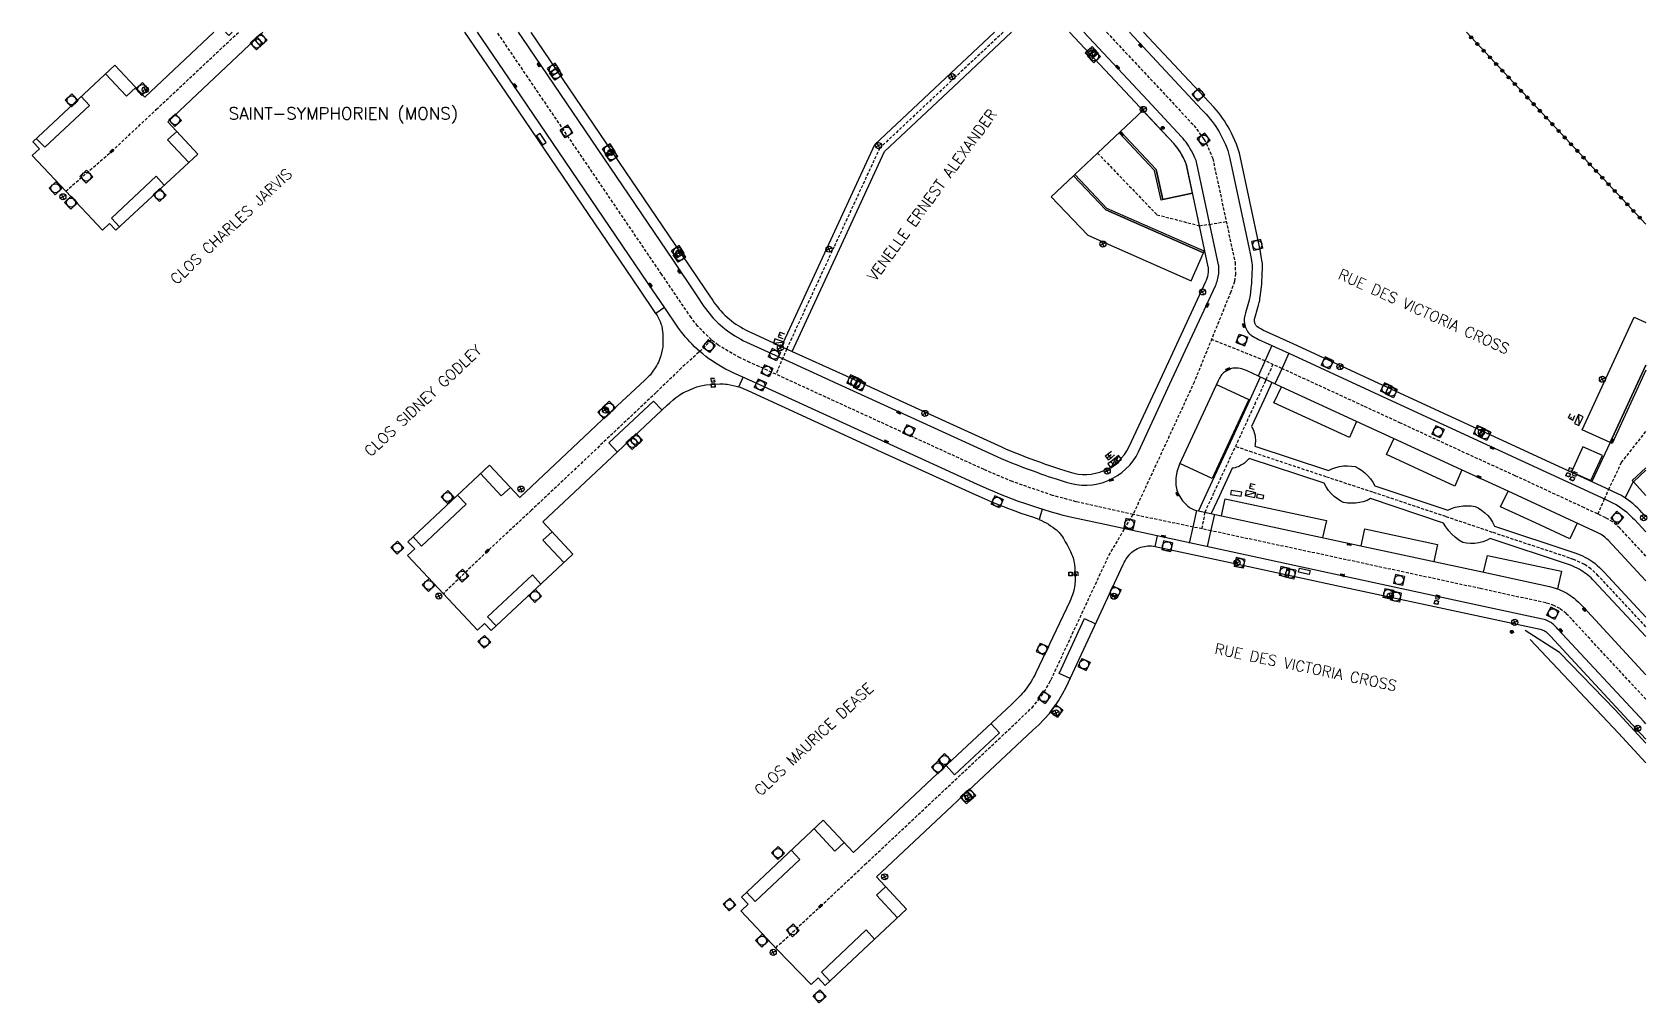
# Model space of a CAD drawing. Header units: millimetres. Extents: x 123510 to 124000, y 124261 to 125000.
# Drawn here: x 123735.1 to 124000.1, y 124840.7 to 125000 of the extents above; entities that cross this region are included whole.
import ezdxf
from ezdxf.enums import TextEntityAlignment as Align

# ---------------------------------------------------------------- set-up
doc = ezdxf.new("R2010")
doc.units = ezdxf.units.MM
doc.linetypes.add('DASHED', pattern=[0.75, 0.5, -0.25])
doc.layers.get('0').update_dxf_attribs({"linetype": 'CONTINUOUS'})
for name, color, linetype in [('W0001', 6, 'DASHED'), ('W0003', 5, 'CONTINUOUS'), ('W0006', 2, 'CONTINUOUS'), ('W0008', 7, 'CONTINUOUS'), ('W0014', 7, 'CONTINUOUS'), ('W0020', 2, 'CONTINUOUS'), ('W0070', 7, 'DASHED'), ('W0071', 7, 'CONTINUOUS'), ('W0210', 2, 'CONTINUOUS'), ('W0212', 2, 'CONTINUOUS'), ('W0322', 7, 'CONTINUOUS'), ('W0400', 7, 'CONTINUOUS'), ('W0411', 7, 'CONTINUOUS'), ('W0412', 7, 'CONTINUOUS'), ('W0420', 7, 'CONTINUOUS'), ('W0430', 7, 'CONTINUOUS'), ('W0431', 7, 'CONTINUOUS'), ('W0469', 7, 'CONTINUOUS'), ('W0856', 7, 'CONTINUOUS'), ('W0980', 7, 'CONTINUOUS'), ('W0989', 7, 'CONTINUOUS')]:
    doc.layers.add(name, color=color, linetype=linetype)
doc.styles.get("Standard").update_dxf_attribs({"font": 'romans.shx', "width": 0.85})

msp = doc.modelspace()

# ---------------------------------------------------------------- texts
at = {"layer": 'W0980'}
msp.add_text('SAINT-SYMPHORIEN (MONS)', height=2, dxfattribs=at).set_placement((123767.38, 124986.68), align=Align.MIDDLE_LEFT)
at = {"layer": 'W0989'}
for s, rotation, p in [('VENELLE ERNEST ALEXANDER', 54.0122, (123873.51, 124958.98)), ('CLOS CHARLES JARVIS', 43.29, (123758.79, 124958.49)), ('RUE DES VICTORIA CROSS', 335.7, (123949.33, 124959.63)), ('CLOS SIDNEY GODLEY', 43.29, (123790.66, 124930.23)), ('RUE DES VICTORIA CROSS', 348.3, (123929.09, 124898.03)), ('CLOS MAURICE DEASE', 43.29, (123854.68, 124874.55))]:
    msp.add_text(s, height=1.75, rotation=rotation, dxfattribs=at).set_placement(p)

# ---------------------------------------------------------------- blocks, each defined once
blk = doc.blocks.new('T469')
at = {"color": 0, "linetype": 'Continuous', "flags": 128}
for points in [[(-0.35, 0.35), (0.35, -0.35)], [(-0.35, -0.35), (0.35, 0.35)]]:
    blk.add_lwpolyline(points, dxfattribs=at)
at = {"color": 0, "linetype": 'Continuous'}
blk.add_circle((0, 0), 0.5, dxfattribs=at)
blk = doc.blocks.new('T400')
for p, q in [((-0.15, 0.3), (0.15, 0.3)), ((-0.15, -0.25), (-0.15, 0.3)), ((-0.15, 0.15), (0.15, 0.15)), ((-0.15, 0), (0.15, 0)), ((0.15, 0.3), (0.15, -0.25)), ((-0.15, -0.15), (0.15, -0.15)), ((-0.15, -0.25), (-0.15, -0.3)), ((-0.15, -0.3), (0.15, -0.3)), ((0.15, -0.3), (0.15, -0.25))]:
    blk.add_line(p, q)
blk = doc.blocks.new('T420')
for p, q in [((0.75, 0.75), (-0.75, 0.75)), ((-0.75, 0.75), (-0.75, -0.75)), ((0.75, 0.75), (0.75, -0.75)), ((0.75, -0.75), (-0.75, -0.75))]:
    blk.add_line(p, q)
blk.add_ellipse((0, 0), major_axis=(-0.53, 0.53), ratio=1, start_param=3.926991, end_param=10.210176)
blk = doc.blocks.new('T856')
for p, q in [((-0.125, 0), (0.125, 0)), ((0, 0.125), (0, -0.125))]:
    blk.add_line(p, q)
blk.add_ellipse((0, 0), major_axis=(-0.177, 0.177), ratio=1, start_param=3.9269908, end_param=10.2101761)
blk = doc.blocks.new('T412')
for p, q in [((-0.3, 1.2), (0.3, 1.2)), ((-0.3, 1.2), (-0.3, 0.6)), ((-0.3, 0.6), (0.3, 0.6)), ((-0.3, 0.3), (0.3, 0.3)), ((-0.3, -0.3), (-0.3, 0.3)), ((0, 0.9), (0.3, 0.9)), ((0.3, 0.9), (0.3, 0.6)), ((0.3, 0.3), (0.3, -0.3)), ((0.3, -0.3), (-0.3, -0.3))]:
    blk.add_line(p, q)
blk.add_ellipse((0, 0), major_axis=(0.212, 0.212), ratio=1, start_param=5.497787, end_param=11.780972)
blk = doc.blocks.new('T430')
at = {"flags": 128}
for points in [[(0.8, 0.8), (-0.8, 0.8)], [(-0.8, 0.8), (-0.8, 0)], [(0.8, 0.8), (-0.8, 0)], [(-0.8, 0), (0.8, 0)], [(-0.4, 2.1), (0.4, 2.1)], [(-0.4, 2.1), (-0.4, 1.3)], [(-0.4, 1.7), (0, 1.7)], [(-0.4, 1.3), (0.4, 1.3)], [(0.8, 0), (0.8, 0.8)]]:
    blk.add_lwpolyline(points, dxfattribs=at)
blk = doc.blocks.new('t322o')
at = {"color": 0, "linetype": 'Continuous'}
for radius in [0.25, 0.15]:
    blk.add_circle((0, 0), radius, dxfattribs=at)

# ---------------------------------------------------------------- linework, layer by layer
at = {"layer": 'W0001'}
for points in [[(123740.63, 124973.95), (123748.17, 124980.46), (123755.49, 124987.32), (123768.98, 125000)], [(124000, 124890.52), (123987.81, 124903.68), (123986.89, 124904.6), (123985.86, 124905.41), (123984.89, 124905.92), (123984.11, 124906.21), (123983.54, 124906.35), (123972.79, 124908.7), (123950.79, 124913.44), (123928.6, 124918.18), (123915.81, 124920.85), (123906.49, 124922.95), (123902.61, 124923.99), (123896.01, 124926.25), (123891.35, 124928.23), (123883.86, 124931.66), (123876.34, 124935.1), (123865.4, 124940.11), (123854.46, 124945.13), (123852.94, 124945.82), (123851.32, 124946.55), (123847.72, 124948.64), (123846.61, 124949.53), (123844.34, 124951.78), (123843.27, 124953.18), (123841.17, 124956.27), (123838.44, 124960.29), (123816.48, 124992.61), (123811.46, 125000)], [(123911.47, 125000), (123925.8, 124984.7), (123927.45, 124982.45), (123927.83, 124981.79), (123928.89, 124979.29), (123932.55, 124962.21), (123932.62, 124960.39), (123932.44, 124959.1), (123931.85, 124957.38), (123925.85, 124942.6), (123915.81, 124920.85)], [(123909.98, 124980.17), (123919.74, 124970.05), (123926.7, 124968.26), (123928.21, 124968.47), (123928.37, 124968.48), (123931.1, 124968.95)], [(123846.61, 124949.53), (123844.69, 124947.63), (123844.54, 124947.48), (123841.7, 124944.92), (123837.52, 124940.86), (123817.07, 124921.55), (123809.82, 124914.82), (123802.61, 124907.86)], [(124000, 124914.02), (123995.71, 124918.62), (123994.56, 124919.63), (123993.4, 124920.32), (123989.89, 124921.95), (123978.53, 124927.22), (123970.92, 124930.68), (123959.72, 124935.86), (123953.64, 124938.66), (123940.25, 124944.82), (123937.48, 124946.08), (123928.69, 124949.59)], [(123992.1, 124920.93), (123993.2, 124923.42), (123993.86, 124924.92), (123995.97, 124929.37), (124000, 124934.5)], [(123857.17, 124849.75), (123864.51, 124856.56), (123871.8, 124863.39), (123899.23, 124889.15), (123900.3, 124890.41), (123901.26, 124891.78), (123902.11, 124893.28), (123902.36, 124893.75), (123911.84, 124914.12), (123914.29, 124918.28), (123914.42, 124918.5), (123915.81, 124920.85)]]:
    msp.add_lwpolyline(points, dxfattribs=at)
at = {"layer": 'W0003'}
for points in [[(123913.76, 124983.7), (123919.62, 124977.47), (123920.7, 124972.53), (123920.43, 124972.47), (123919.36, 124977.33), (123913.56, 124983.51), (123913.76, 124983.7)], [(123906.27, 124976.65), (123906.05, 124976.45), (123911.34, 124970.85), (123927.36, 124963.8), (123927.49, 124964.07), (123911.51, 124971.1), (123906.27, 124976.65)], [(124000, 124944.56), (123994.43, 124932.5), (123994.12, 124932.65), (124000, 124945.38)], [(124000, 124928.11), (123997.96, 124926.2), (123997.75, 124926.41), (124000, 124928.51)]]:
    msp.add_lwpolyline(points, dxfattribs=at)
at = {"layer": 'W0006'}
for points in [[(123767.97, 125000), (123767.4, 124999.46), (123766.87, 125000)], [(123752.12, 124990.94), (123750.6, 124989.5), (123747.14, 124993.2)], [(123743.14, 124989.45), (123744.51, 124987.98), (123737.18, 124981.12), (123735.8, 124982.57)], [(123917.43, 124987.17), (123913.76, 124983.7), (123919.62, 124977.47), (123920.7, 124972.53), (123925.59, 124973.58), (123924.54, 124978.4), (123924.08, 124979.4), (123923.52, 124980.38), (123923.04, 124981.08), (123922.5, 124981.73), (123919.73, 124984.7), (123917.43, 124987.17)], [(123760.81, 124978.63), (123757.34, 124982.33), (123758.85, 124983.74)], [(123749.44, 124968.06), (123748.14, 124969.48), (123755.45, 124976.36), (123756.8, 124974.9)], [(123906.05, 124976.45), (123902.38, 124972.99), (123908.41, 124966.7), (123925.33, 124959.19), (123927.36, 124963.8), (123911.34, 124970.85), (123906.05, 124976.45)], [(123994.12, 124932.65), (123989.54, 124934.75), (123998.08, 124953.27), (124000, 124952.39)], [(123929.51, 124942.2), (123934.83, 124939.74), (123931.93, 124933.52), (123931.93, 124933.52), (123928.79, 124926.76), (123923.5, 124929.21)], [(123952.5, 124936.13), (123951.34, 124933.47), (123938.92, 124939.17), (123940.17, 124941.81)], [(123831.16, 124931.12), (123829.78, 124932.61), (123837.12, 124939.47), (123838.49, 124938.01)], [(123969.76, 124928.16), (123968.62, 124925.52), (123957.42, 124930.69), (123958.64, 124933.3)], [(123813.63, 124925.31), (123812.12, 124923.92), (123808.71, 124927.57)], [(123997.96, 124926.2), (124000, 124924)], [(123804.96, 124924.05), (123806.34, 124922.53), (123799, 124915.67), (123797.63, 124917.17)], [(123930.31, 124920.65), (123930.92, 124923.43), (123947.56, 124919.85), (123946.93, 124917.08)], [(123988.72, 124919.44), (123987.53, 124916.85), (123981.88, 124919.47), (123976.14, 124922.09), (123977.37, 124924.7)], [(123822.37, 124912.96), (123818.96, 124916.65), (123820.45, 124918.03)], [(123953.28, 124915.71), (123953.88, 124918.48), (123965.78, 124915.92), (123965.16, 124913.15)], [(123973.34, 124911.38), (123973.97, 124914.15), (123986.16, 124911.54), (123985.5, 124908.63)], [(123811.27, 124902.58), (123809.86, 124904.08), (123817.22, 124910.95), (123818.61, 124909.44)], [(123905.48, 124893.93), (123903.67, 124894.76), (123907.86, 124903.79), (123909.66, 124902.92)], [(123885.15, 124879.66), (123886.53, 124878.15), (123893.87, 124885.02), (123892.47, 124886.53)], [(123863.46, 124869.27), (123866.88, 124865.61), (123868.39, 124867.01)], [(123859.7, 124865.75), (123861.11, 124864.22), (123853.77, 124857.35), (123852.38, 124858.87)], [(123877.15, 124854.68), (123873.71, 124858.36), (123875.2, 124859.77)], [(123866.06, 124844.26), (123864.66, 124845.76), (123872, 124852.67), (123873.4, 124851.16)]]:
    msp.add_lwpolyline(points, dxfattribs=at)
at = {"layer": 'W0008'}
for points in [[(123772.98, 125000), (123771.7, 124998.8), (123757.38, 124985.31), (123762.31, 124980.02), (123748.85, 124967.51), (123747.81, 124968.61), (123746.66, 124967.53), (123740.63, 124973.95), (123735.14, 124979.79), (123736.3, 124980.87), (123735.22, 124982.03), (123748.67, 124994.63), (123753.62, 124989.35), (123764.95, 125000)], [(124000, 124886.5), (123999.72, 124886.8), (123985.56, 124902.06), (123985.31, 124902.32), (123985.06, 124902.57), (123984.8, 124902.81), (123984.67, 124902.92), (123984.54, 124903.02), (123984.4, 124903.11), (123984.18, 124903.24), (123983.96, 124903.36), (123983.73, 124903.46), (123983.5, 124903.54), (123983.27, 124903.61), (123983.04, 124903.67), (123972.55, 124905.93), (123950.08, 124910.77), (123933.16, 124914.45), (123911.19, 124919.2), (123905.79, 124920.37), (123905.07, 124920.53), (123904.35, 124920.71), (123903.63, 124920.9), (123902.43, 124921.25), (123901.23, 124921.61), (123900.04, 124921.98), (123899.03, 124922.31), (123898.03, 124922.65), (123897.03, 124923.01), (123896.04, 124923.37), (123895.05, 124923.75), (123894.07, 124924.14), (123893.09, 124924.55), (123892.12, 124924.96), (123890.27, 124925.78), (123875.23, 124932.67), (123853.35, 124942.69), (123850.09, 124944.16), (123849.51, 124944.44), (123848.94, 124944.73), (123848.37, 124945.03), (123847.81, 124945.36), (123847.26, 124945.7), (123846.73, 124946.05), (123846.2, 124946.43), (123845.68, 124946.81), (123845.18, 124947.21), (123844.69, 124947.63), (123844.26, 124948.01), (123843.85, 124948.4), (123843.44, 124948.8), (123843.04, 124949.2), (123842.66, 124949.62), (123842.32, 124950), (123842, 124950.39), (123841.69, 124950.79), (123841.39, 124951.2), (123841.1, 124951.61), (123838.96, 124954.76), (123836.23, 124958.79), (123814.27, 124991.11), (123808.22, 125000)], [(123814.88, 125000), (123815.59, 124998.96), (123840.21, 124962.69), (123844.23, 124956.77), (123845.39, 124955.02), (123845.67, 124954.61), (123845.96, 124954.22), (123846.27, 124953.83), (123846.58, 124953.45), (123846.91, 124953.09), (123847.27, 124952.71), (123847.65, 124952.34), (123848.03, 124951.99), (123848.42, 124951.65), (123848.83, 124951.31), (123849.23, 124951.01), (123849.64, 124950.71), (123850.05, 124950.43), (123850.48, 124950.16), (123850.95, 124949.89), (123851.42, 124949.63), (123851.9, 124949.38), (123852.39, 124949.15), (123859.96, 124945.68), (123867.38, 124942.31), (123881.24, 124935.97), (123893.48, 124930.36), (123894.16, 124930.05), (123894.85, 124929.76), (123895.87, 124929.34), (123896.89, 124928.93), (123897.67, 124928.64), (123898.45, 124928.35), (123899.23, 124928.07), (123900.02, 124927.79), (123900.78, 124927.49), (123901.34, 124927.3), (123901.89, 124927.11), (123903.37, 124926.63), (123904.85, 124926.17), (123905.69, 124925.93), (123906.55, 124925.77), (123907.43, 124925.68), (123908.3, 124925.68), (123909.18, 124925.75), (123910.04, 124925.9), (123910.89, 124926.13), (123911.71, 124926.43), (123912.51, 124926.81), (123913.26, 124927.25), (123913.98, 124927.76), (123914.64, 124928.33), (123915.26, 124928.96), (123915.81, 124929.64), (123916.3, 124930.37), (123916.72, 124931.14), (123922.2, 124943.01), (123929.32, 124958.4), (123929.43, 124958.63), (123929.53, 124958.87), (123929.61, 124959.12), (123929.69, 124959.36), (123929.75, 124959.61), (123929.81, 124959.87), (123929.85, 124960.12), (123929.88, 124960.38), (123929.9, 124960.67), (123929.91, 124960.96), (123929.91, 124961.25), (123929.9, 124961.46), (123929.87, 124961.66), (123929.84, 124961.86), (123926.28, 124978.46), (123926.23, 124978.7), (123926.16, 124978.93), (123926.08, 124979.15), (123925.98, 124979.37), (123925.8, 124979.78), (123925.6, 124980.18), (123925.38, 124980.57), (123925.16, 124980.96), (123924.96, 124981.3), (123924.74, 124981.63), (123924.51, 124981.95), (123924.28, 124982.26), (123924.03, 124982.57), (123923.77, 124982.86), (123918.21, 124988.84), (123907.72, 125000)], [(123915.21, 125000), (123927.11, 124987.29), (123927.83, 124986.54), (123928.17, 124986.16), (123928.49, 124985.76), (123928.81, 124985.35), (123929.11, 124984.94), (123929.4, 124984.52), (123929.67, 124984.08), (123929.94, 124983.64), (123930.19, 124983.2), (123930.46, 124982.67), (123930.72, 124982.13), (123930.97, 124981.58), (123931.19, 124981.03), (123931.35, 124980.6), (123931.49, 124980.16), (123931.61, 124979.72), (123931.72, 124979.28), (123934.88, 124964.47), (123935.04, 124963.68), (123935.18, 124962.89), (123935.32, 124962.1), (123935.34, 124961.88), (123935.36, 124961.66), (123935.36, 124961.43), (123935.31, 124960.24), (123935.25, 124959.04), (123935.23, 124958.75), (123935.21, 124958.46), (123935.16, 124958), (123935.01, 124956.81), (123934.97, 124956.55), (123934.93, 124956.3), (123934.87, 124956.04), (123934.78, 124955.66), (123934.68, 124955.28), (123934.57, 124954.91), (123934.27, 124953.96), (123934.14, 124953.5), (123934.09, 124953.26), (123934.06, 124953.01), (123934.05, 124952.76), (123934.06, 124952.52), (123934.08, 124952.27), (123934.13, 124952.03), (123934.19, 124951.79), (123934.27, 124951.55), (123934.37, 124951.32), (123934.48, 124951.1), (123934.61, 124950.89), (123934.76, 124950.69), (123934.87, 124950.56), (123934.99, 124950.44), (123935.13, 124950.32), (123935.27, 124950.22), (123935.54, 124950.05), (123935.82, 124949.88), (123936.11, 124949.73), (123936.4, 124949.59), (123941.36, 124947.31), (123958.29, 124939.49), (123992.69, 124923.66), (123993.72, 124923.17), (123994.74, 124922.68), (123995.02, 124922.53), (123995.29, 124922.36), (123995.68, 124922.11), (123996.06, 124921.84), (123996.42, 124921.57), (123996.78, 124921.28), (123997.13, 124920.97), (123997.47, 124920.66), (123997.79, 124920.33), (123998.12, 124920.01), (124000, 124917.99)], [(123925.59, 124973.58), (123920.7, 124972.53), (123919.62, 124977.47), (123913.76, 124983.7), (123909.98, 124980.17), (123906.27, 124976.65), (123906.05, 124976.45), (123911.34, 124970.85), (123927.36, 124963.8), (123927.58, 124964.28)], [(123927.36, 124963.8), (123911.34, 124970.85), (123906.05, 124976.45)], [(123838.92, 124954.81), (123837.51, 124953.86), (123837.7, 124953.53), (123837.87, 124953.2), (123838.03, 124952.86), (123838.18, 124952.51), (123838.32, 124952.16), (123838.4, 124951.93), (123838.46, 124951.7), (123838.51, 124951.46), (123838.55, 124951.22), (123838.58, 124950.97), (123838.61, 124950.43), (123838.63, 124949.88), (123838.64, 124949.33), (123838.64, 124948.79), (123838.63, 124948.55), (123838.61, 124948.32), (123838.58, 124948.09), (123838.53, 124947.86), (123838.42, 124947.38), (123838.29, 124946.91), (123838.14, 124946.44), (123838.03, 124946.14), (123837.9, 124945.85), (123837.75, 124945.56), (123837.57, 124945.23), (123837.36, 124944.91), (123837.01, 124944.39), (123836.64, 124943.88), (123836.53, 124943.74), (123836.41, 124943.61), (123836.06, 124943.26), (123835.69, 124942.91), (123829.62, 124937.25), (123815.16, 124923.67), (123810.21, 124928.97), (123796.8, 124916.39), (123797.93, 124915.2), (123796.73, 124914.14), (123802.61, 124907.86), (123808.2, 124901.88), (123809.37, 124902.98), (123810.45, 124901.81), (123823.88, 124914.37), (123818.93, 124919.65), (123831.18, 124931.14), (123839.35, 124938.81), (123839.79, 124939.21), (123840.25, 124939.61), (123840.72, 124939.99), (123841.2, 124940.35), (123841.46, 124940.54), (123841.73, 124940.7), (123842.02, 124940.86), (123842.31, 124940.99), (123842.94, 124941.27), (123843.58, 124941.53), (123844.22, 124941.79), (123844.43, 124941.87), (123844.65, 124941.93), (123844.87, 124941.99), (123845.15, 124942.05), (123845.42, 124942.1), (123845.7, 124942.13), (123846.45, 124942.2), (123847.21, 124942.25), (123847.97, 124942.29), (123848.28, 124942.3), (123848.59, 124942.29), (123848.9, 124942.26), (123849.22, 124942.22), (123849.7, 124942.14), (123850.18, 124942.05), (123850.65, 124941.94), (123851.12, 124941.81), (123851.83, 124943.38)], [(124000, 124909.95), (123999.93, 124910.02), (123993.77, 124916.63), (123993.59, 124916.81), (123993.41, 124916.98), (123993.23, 124917.14), (123993.04, 124917.29), (123992.79, 124917.47), (123992.54, 124917.63), (123992.32, 124917.75), (123992.1, 124917.87), (123977.37, 124924.7), (123969.75, 124928.16), (123958.56, 124933.34), (123952.48, 124936.14), (123940.12, 124941.83), (123934.53, 124944.43), (123934.25, 124944.55), (123933.96, 124944.65), (123933.67, 124944.74), (123933.38, 124944.81), (123933.08, 124944.86), (123932.86, 124944.88), (123932.65, 124944.89), (123932.43, 124944.88), (123932.21, 124944.85), (123932, 124944.8), (123931.79, 124944.74), (123931.58, 124944.66), (123931.38, 124944.57), (123931.19, 124944.46), (123931, 124944.35), (123930.83, 124944.22), (123930.66, 124944.08), (123930.5, 124943.92), (123930.35, 124943.76), (123930.22, 124943.59), (123930.09, 124943.41), (123929.98, 124943.22), (123929.88, 124943.02), (123929.8, 124942.82), (123923.46, 124929.1), (123923.32, 124928.79), (123923.2, 124928.48), (123923.1, 124928.16), (123923.01, 124927.83), (123922.94, 124927.51), (123922.88, 124927.17), (123922.84, 124926.84), (123922.82, 124926.5), (123922.81, 124926.23), (123922.82, 124925.95), (123922.85, 124925.68), (123922.89, 124925.4), (123922.95, 124925.13), (123923.02, 124924.86), (123923.11, 124924.6), (123923.22, 124924.35), (123923.35, 124924.07), (123923.5, 124923.8), (123923.65, 124923.54), (123923.83, 124923.29), (123924.01, 124923.04), (123924.21, 124922.81), (123924.42, 124922.58), (123924.64, 124922.37), (123924.82, 124922.22), (123925.01, 124922.07), (123925.21, 124921.94), (123925.42, 124921.83), (123925.63, 124921.72), (123925.86, 124921.64), (123926.08, 124921.56), (123926.31, 124921.51), (123930.31, 124920.65), (123951.37, 124916.12), (123973.37, 124911.38), (123984.18, 124909.02), (123984.55, 124908.93), (123984.92, 124908.83), (123985.28, 124908.71), (123985.64, 124908.58), (123986, 124908.44), (123986.34, 124908.28), (123986.69, 124908.11), (123987.02, 124907.92), (123987.35, 124907.72), (123987.67, 124907.52), (123987.96, 124907.31), (123988.23, 124907.1), (123988.49, 124906.87), (123988.94, 124906.45), (123989.37, 124906.02), (123989.79, 124905.58), (124000, 124894.56)], [(124000, 124945.38), (123994.12, 124932.65), (123991.14, 124926.25)], [(123996.58, 124923.59), (123997.83, 124926.08), (123997.96, 124926.2), (124000, 124928.12)], [(123900.92, 124921.71), (123900.39, 124920.04), (123900.79, 124919.87), (123901.18, 124919.67), (123901.56, 124919.47), (123901.93, 124919.25), (123902.29, 124919.02), (123902.64, 124918.77), (123902.99, 124918.51), (123903.23, 124918.32), (123903.45, 124918.11), (123903.66, 124917.89), (123903.86, 124917.66), (123904.05, 124917.42), (123904.23, 124917.17), (123904.39, 124916.91), (123904.69, 124916.39), (123904.98, 124915.86), (123905.25, 124915.32), (123905.52, 124914.78), (123905.77, 124914.23), (123905.87, 124913.99), (123905.96, 124913.73), (123906.04, 124913.47), (123906.1, 124913.21), (123906.15, 124912.95), (123906.21, 124912.55), (123906.25, 124912.14), (123906.28, 124911.74), (123906.3, 124911.12), (123906.3, 124910.49), (123906.29, 124909.87), (123906.28, 124909.57), (123906.25, 124909.27), (123906.2, 124908.97), (123906.15, 124908.67), (123906.08, 124908.37), (123905.97, 124908.01), (123905.85, 124907.65), (123905.72, 124907.29), (123905.58, 124906.94), (123905.42, 124906.59), (123899.86, 124894.86), (123899.68, 124894.51), (123899.49, 124894.15), (123899.3, 124893.81), (123899.09, 124893.46), (123898.86, 124893.1), (123898.62, 124892.74), (123898.36, 124892.39), (123898.1, 124892.05), (123897.87, 124891.76), (123897.63, 124891.49), (123897.38, 124891.22), (123896.88, 124890.7), (123896.36, 124890.19), (123895.84, 124889.69), (123883.74, 124878.35), (123869.91, 124865.4), (123864.96, 124870.67), (123864.96, 124870.67), (123851.53, 124858.07), (123852.62, 124856.91), (123851.54, 124855.88), (123851.46, 124855.81), (123857.42, 124849.48), (123862.98, 124843.69), (123864.15, 124844.8), (123865.29, 124843.55), (123878.65, 124856.08), (123873.68, 124861.38), (123899.37, 124885.48), (123900.33, 124886.33), (123901.24, 124887.25), (123902.08, 124888.21), (123902.87, 124889.23), (123903.59, 124890.29), (123904.25, 124891.4), (123904.83, 124892.54), (123904.83, 124892.54), (123914.18, 124912.64), (123914.34, 124912.95), (123914.51, 124913.26), (123914.7, 124913.56), (123914.89, 124913.86), (123915.11, 124914.14), (123915.27, 124914.33), (123915.44, 124914.51), (123915.62, 124914.68), (123915.81, 124914.83), (123916.02, 124914.97), (123916.27, 124915.13), (123916.54, 124915.26), (123916.81, 124915.38), (123917.09, 124915.49), (123917.38, 124915.57), (123917.67, 124915.63), (123917.96, 124915.68), (123918.26, 124915.7), (123918.56, 124915.71), (123918.86, 124915.7), (123919.15, 124915.67), (123919.45, 124915.61), (123919.82, 124917.33)]]:
    msp.add_lwpolyline(points, dxfattribs=at)
at = {"layer": 'W0014'}
for points in [[(123837.51, 124953.86), (123834.82, 124957.83), (123812.86, 124990.15), (123806.16, 125000)], [(123816.96, 125000), (123817.01, 124999.92), (123841.63, 124963.65), (123845.65, 124957.73), (123846.82, 124955.98), (123847.07, 124955.61), (123847.33, 124955.26), (123847.6, 124954.92), (123847.88, 124954.58), (123848.17, 124954.26), (123848.5, 124953.92), (123848.83, 124953.59), (123849.18, 124953.27), (123849.53, 124952.96), (123849.9, 124952.66), (123850.26, 124952.39), (123850.62, 124952.12), (123850.99, 124951.87), (123851.38, 124951.63), (123851.8, 124951.38), (123852.23, 124951.15), (123852.66, 124950.92), (123853.11, 124950.71), (123859.84, 124947.62), (123868.11, 124943.91), (123881.97, 124937.56), (123894.2, 124931.96), (123894.87, 124931.66), (123895.53, 124931.38), (123896.53, 124930.97), (123897.53, 124930.57), (123898.29, 124930.28), (123899.05, 124930), (123899.82, 124929.72), (123900.63, 124929.44), (123901.4, 124929.14), (123901.91, 124928.96), (123902.44, 124928.78), (123903.9, 124928.31), (123905.35, 124927.85), (123906.09, 124927.64), (123906.8, 124927.5), (123907.52, 124927.44), (123908.24, 124927.43), (123908.95, 124927.49), (123909.66, 124927.62), (123910.36, 124927.8), (123911.04, 124928.05), (123911.69, 124928.36), (123912.31, 124928.72), (123912.89, 124929.14), (123913.44, 124929.61), (123913.94, 124930.13), (123914.39, 124930.69), (123914.8, 124931.29), (123915.18, 124931.99), (123920.66, 124943.73), (123927.77, 124959.11), (123927.87, 124959.31), (123927.93, 124959.48), (123928, 124959.65), (123928.05, 124959.83), (123928.1, 124960), (123928.13, 124960.18), (123928.16, 124960.36), (123928.19, 124960.55), (123928.2, 124960.76), (123928.21, 124960.98), (123928.21, 124961.2), (123928.2, 124961.31), (123928.19, 124961.41), (123928.17, 124961.53), (123924.62, 124978.08), (123924.58, 124978.25), (123924.54, 124978.4), (123924.49, 124978.54), (123924.43, 124978.69), (123924.26, 124979.04), (123924.08, 124979.4), (123923.89, 124979.75), (123923.7, 124980.09), (123923.52, 124980.38), (123923.33, 124980.67), (123923.14, 124980.94), (123922.93, 124981.21), (123922.72, 124981.47), (123922.5, 124981.73), (123916.96, 124987.67), (123905.39, 125000)], [(124000, 124920.49), (123999.34, 124921.2), (123999, 124921.54), (123998.65, 124921.89), (123998.27, 124922.24), (123997.88, 124922.58), (123997.47, 124922.91), (123997.06, 124923.22), (123996.64, 124923.52), (123996.2, 124923.81), (123995.86, 124924.01), (123995.51, 124924.2), (123994.45, 124924.71), (123993.41, 124925.2), (123959.01, 124941.04), (123942.08, 124948.86), (123937.14, 124951.12), (123936.88, 124951.25), (123936.66, 124951.37), (123936.44, 124951.5), (123936.23, 124951.63), (123936.19, 124951.66), (123936.15, 124951.69), (123936.12, 124951.72), (123936.09, 124951.75), (123936.02, 124951.85), (123935.96, 124951.95), (123935.91, 124952.06), (123935.86, 124952.17), (123935.82, 124952.28), (123935.79, 124952.39), (123935.77, 124952.51), (123935.76, 124952.63), (123935.75, 124952.75), (123935.76, 124952.87), (123935.77, 124952.98), (123935.79, 124953.09), (123935.91, 124953.47), (123936.2, 124954.42), (123936.32, 124954.82), (123936.43, 124955.24), (123936.53, 124955.66), (123936.6, 124955.97), (123936.65, 124956.28), (123936.7, 124956.58), (123936.85, 124957.8), (123936.9, 124958.29), (123936.93, 124958.62), (123936.95, 124958.95), (123937.01, 124960.16), (123937.06, 124961.39), (123937.06, 124961.7), (123937.04, 124962.03), (123937, 124962.35), (123936.86, 124963.19), (123936.71, 124964.01), (123936.55, 124964.81), (123933.38, 124979.65), (123933.26, 124980.14), (123933.12, 124980.65), (123932.96, 124981.15), (123932.78, 124981.64), (123932.53, 124982.25), (123932.27, 124982.84), (123931.99, 124983.43), (123931.69, 124984), (123931.41, 124984.5), (123931.12, 124984.98), (123930.82, 124985.46), (123930.5, 124985.92), (123930.17, 124986.38), (123929.82, 124986.82), (123929.46, 124987.26), (123929.08, 124987.7), (123928.34, 124988.46), (123917.54, 125000)], [(123900.39, 124920.04), (123899.52, 124920.36), (123898.49, 124920.69), (123897.47, 124921.04), (123896.45, 124921.4), (123895.44, 124921.78), (123894.43, 124922.16), (123893.43, 124922.56), (123892.43, 124922.97), (123891.44, 124923.4), (123889.57, 124924.23), (123874.52, 124931.11), (123852.64, 124941.14), (123851.12, 124941.81)], [(123919.45, 124915.61), (123932.8, 124912.78), (123949.72, 124909.11), (123972.19, 124904.26), (123982.66, 124902.01), (123982.82, 124901.97), (123982.95, 124901.93), (123983.08, 124901.88), (123983.22, 124901.81), (123983.36, 124901.74), (123983.49, 124901.67), (123983.55, 124901.63), (123983.6, 124901.59), (123983.66, 124901.54), (123983.88, 124901.34), (123984.1, 124901.12), (123984.32, 124900.89), (123998.47, 124885.64), (124000, 124883.99)]]:
    msp.add_lwpolyline(points, dxfattribs=at)
at = {"layer": 'W0020'}
for points in [[(123938.61, 124948.57), (123937.5, 124946.13), (123936.35, 124943.58)], [(123941.37, 124947.31), (123940.27, 124944.88), (123939.11, 124942.29)], [(123926.22, 124921.53), (123925.65, 124918.8), (123925.05, 124916.17)], [(123928.02, 124915.59), (123928.57, 124918.06), (123929.21, 124920.9)]]:
    msp.add_lwpolyline(points, dxfattribs=at)
at = {"layer": 'W0070'}
for points in [[(123894.47, 125000), (123886.58, 124992.59), (123874.23, 124981), (123866.75, 124964.8), (123858.97, 124948.03), (123857.18, 124943.88)], [(123938.77, 124945.49), (123937.63, 124942.98), (123937.54, 124942.78), (123935.93, 124939.27), (123933.09, 124933.08), (123929.04, 124924.37), (123927.6, 124921.23), (123927.08, 124918.5)], [(124000, 124902.42), (123992.33, 124910.65), (123992.17, 124910.81), (123990.96, 124911.93), (123989.9, 124912.65), (123988.11, 124913.49), (123987.5, 124913.71), (123974.79, 124917.92), (123967.13, 124920.51), (123955.17, 124924.51), (123947.53, 124927.02), (123935.35, 124931.07), (123932.59, 124932.02)]]:
    msp.add_lwpolyline(points, dxfattribs=at)
at = {"layer": 'W0071'}
for points in [[(123858.09, 124948.43), (123865.88, 124965.2), (123873.44, 124981.58), (123885.92, 124993.29), (123893.07, 125000)], [(123859.84, 124947.62), (123867.62, 124964.39), (123875.03, 124980.43), (123887.24, 124991.88), (123895.88, 125000)], [(123936.69, 124943.42), (123934.98, 124939.7), (123932.14, 124933.52), (123928.09, 124924.8), (123926.56, 124921.45)], [(123938.61, 124942.53), (123937.26, 124939.64), (123935.28, 124935.29), (123935.39, 124935.08), (123935.51, 124934.82), (123935.62, 124934.55), (123935.71, 124934.27), (123935.78, 124933.99), (123935.83, 124933.7), (123935.87, 124933.42), (123935.89, 124933.13), (123935.89, 124932.84), (123935.88, 124932.55), (123935.84, 124932.27), (123935.81, 124932.07), (123947.87, 124928.06), (123948.46, 124928.34), (123949.07, 124928.57), (123949.7, 124928.72), (123950.35, 124928.82), (123951, 124928.85), (123951.65, 124928.81), (123952.29, 124928.71), (123952.77, 124928.48), (123953.33, 124928.11), (123953.86, 124927.68), (123954.35, 124927.21), (123954.79, 124926.7), (123955.18, 124926.14), (123955.52, 124925.55), (123967.48, 124921.55), (123968.07, 124921.82), (123968.69, 124922.04), (123969.33, 124922.19), (123969.98, 124922.28), (123970.64, 124922.3), (123971.29, 124922.26), (123971.94, 124922.15), (123972.45, 124921.93), (123973.03, 124921.57), (123973.56, 124921.15), (123974.04, 124920.67), (123974.47, 124920.14), (123974.83, 124919.57), (123975.13, 124918.96), (123987.86, 124914.75), (123988.3, 124914.59), (123988.74, 124914.42), (123989.18, 124914.24), (123989.61, 124914.05), (123989.95, 124913.88), (123990.28, 124913.7), (123990.61, 124913.51), (123990.93, 124913.31), (123991.29, 124913.06), (123991.64, 124912.79), (123991.98, 124912.5), (123992.38, 124912.15), (123992.76, 124911.79), (123993.12, 124911.41), (124000, 124904.03)], [(124000, 124900.81), (123991.47, 124909.95), (123991.23, 124910.2), (123990.98, 124910.44), (123990.72, 124910.67), (123990.46, 124910.9), (123990.19, 124911.11), (123989.92, 124911.3), (123989.65, 124911.5), (123989.36, 124911.68), (123989.03, 124911.87), (123988.69, 124912.05), (123988.35, 124912.22), (123987.99, 124912.38), (123987.64, 124912.52), (123987.28, 124912.65), (123974.45, 124916.9), (123973.84, 124916.6), (123973.21, 124916.37), (123972.55, 124916.2), (123971.88, 124916.11), (123971.21, 124916.09), (123970.53, 124916.14), (123969.95, 124916.27), (123969.3, 124916.66), (123968.69, 124917.12), (123968.13, 124917.63), (123967.62, 124918.2), (123967.17, 124918.81), (123966.78, 124919.46), (123954.81, 124923.46), (123954.22, 124923.18), (123953.6, 124922.96), (123952.96, 124922.81), (123952.31, 124922.71), (123951.66, 124922.69), (123951, 124922.72), (123950.35, 124922.82), (123949.93, 124923.03), (123949.35, 124923.4), (123948.82, 124923.83), (123948.33, 124924.3), (123947.89, 124924.82), (123947.5, 124925.38), (123947.17, 124925.98), (123934.89, 124930.06), (123934.78, 124929.93), (123934.62, 124929.76), (123934.46, 124929.6), (123934.29, 124929.45), (123934.11, 124929.3), (123933.93, 124929.17), (123933.73, 124929.04), (123933.53, 124928.93), (123933.3, 124928.81), (123933.06, 124928.7), (123932.81, 124928.61), (123932.56, 124928.53), (123932.3, 124928.47), (123932.1, 124928.44), (123929.99, 124923.94), (123928.65, 124921.01)]]:
    msp.add_lwpolyline(points, dxfattribs=at)
at = {"layer": 'W0210'}
msp.add_lwpolyline([(124000, 124883.34), (123994.94, 124888.78), (123985.79, 124898.19), (123980.19, 124901.81)], dxfattribs=at)
at = {"layer": 'W0212'}
msp.add_lwpolyline([(123981.02, 124900.34), (123995.48, 124884.95), (124000, 124880.07)], dxfattribs=at)
at = {"layer": 'W0322'}
msp.add_lwpolyline([(123970.52, 125000), (124000, 124968.49)], dxfattribs=at)
at = {"layer": 'W0411'}
for points in [[(123818.88, 124981.52), (123819.49, 124981.93), (123818.51, 124983.38), (123817.91, 124982.98), (123818.88, 124981.52)], [(123931.92, 124924.78), (123931.8, 124924.14), (123933.56, 124923.87), (123933.67, 124924.52), (123931.92, 124924.78)], [(123943.15, 124912.06), (123944.86, 124911.68), (123944.72, 124911.02), (123942.99, 124911.39), (123943.15, 124912.06)]]:
    msp.add_lwpolyline(points, dxfattribs=at)
at = {"layer": 'W0431'}
for points in [[(123989.66, 124931.95), (123987.77, 124927.87), (123990.97, 124926.46), (123992.86, 124930.54), (123989.66, 124931.95)], [(123936.07, 124923.62), (123937.18, 124923.42), (123937.28, 124923.99), (123936.17, 124924.2), (123936.07, 124923.62)]]:
    msp.add_lwpolyline(points, dxfattribs=at)

# ---------------------------------------------------------------- block references
at = {"layer": 'W0322', "rotation": 313.0877043682053}
for p in [(123971.31, 124999.16), (123972.33, 124998.06), (123973.36, 124996.97), (123974.38, 124995.87), (123975.41, 124994.78), (123976.43, 124993.68), (123977.46, 124992.59), (123978.48, 124991.49), (123979.51, 124990.39), (123980.53, 124989.3), (123981.56, 124988.2), (123982.58, 124987.11), (123983.61, 124986.01), (123984.63, 124984.92), (123985.65, 124983.82), (123986.68, 124982.73), (123987.7, 124981.63), (123988.73, 124980.54), (123989.75, 124979.44), (123990.78, 124978.34), (123991.8, 124977.25), (123992.83, 124976.15), (123993.85, 124975.06), (123994.88, 124973.96), (123995.9, 124972.87), (123996.93, 124971.77), (123997.95, 124970.68), (123998.98, 124969.58)]:
    msp.add_blockref('t322o', p, dxfattribs=at)
at = {"layer": 'W0400'}
for p, rotation in [((123917.05, 124997.82), 43.09945905969145), ((123818.31, 124994.67), 214.1603564955794), ((123913.27, 124994.29), 43.20286599445675), ((123913.3, 124994.23), 43.20286599445675), ((123814.37, 124991.21), 214.2048836897891), ((123913.95, 124983.31), 223.1861587295548), ((123748.19, 124980.48), 313.2), ((123841.37, 124960.74), 214.2242572964054), ((123836.59, 124958.49), 214.1579405989237), ((123927.99, 124955.22), 335.1757158533441), ((123934.01, 124951.9), 14.61282372495649), ((123931.4, 124944.71), 114.4634362330871), ((123877.4, 124937.59), 65.40046287317624), ((123875.29, 124932.8), 245.4199316873169), ((123974.76, 124931.79), 245.2827672563735), ((123994.4, 124932.97), 335.6999999999999), ((123912.21, 124926.52), 285.5330907046193), ((123972.6, 124926.98), 65.53891826592493), ((123923.12, 124924.19), 205.4438960969921), ((123809.81, 124914.83), 314.1), ((123920.79, 124917.27), 77.80896768906683), ((123951.28, 124915.97), 257.8565861634139), ((123950.19, 124910.9), 77.8227846530144), ((123989.89, 124905.26), 222.8326161198385), ((123985.99, 124901.84), 42.86545146737515), ((123864.51, 124856.56), 313.2)]:
    msp.add_blockref('T400', p, dxfattribs=dict(at, rotation=rotation))
at = {"layer": 'W0412'}
for p, rotation in [((123846.89, 124942.03), 4.029153031045793), ((123987.23, 124927.37), 335.1958005226536), ((123987.93, 124926.72), 335.1958005226536), ((123905.55, 124911.09), 270.4919998244912), ((123965.61, 124906.42), 347.8331856074559)]:
    msp.add_blockref('T412', p, dxfattribs=dict(at, rotation=rotation))
at = {"layer": 'W0420'}
for p, rotation in [((123772.63, 124998.76), 43.16298278149031), ((123771.97, 124998.17), 43.27198164278589), ((123909.04, 124996.61), 312.897306526106), ((123820.75, 124993.87), 304.1945888744438), ((123909.42, 124996.04), 312.897306526106), ((123821.1, 124993.16), 304.1945888744438), ((123741.59, 124988.82), 223.1165372563264), ((123753.18, 124990.69), 133.1255667393508), ((123926.55, 124989.78), 312.897306526106), ((123758.59, 124985.58), 43.27198164278589), ((123822.83, 124983.71), 304.1945888744438), ((123829.77, 124980.65), 304.1945888744438), ((123927.41, 124982.38), 306.1652116852245), ((123830.22, 124979.81), 304.1945888744438), ((123744.03, 124976.31), 313.2080063058131), ((123738.95, 124974.39), 313.2469626265824), ((123756.04, 124973.28), 42.92095294946913), ((123741.51, 124972.05), 313.2080063057738), ((123936.21, 124965.1), 283.2075501559258), ((123841.12, 124963.95), 304.1603564955831), ((123841.37, 124963.29), 304.2242572963884), ((123846.19, 124948.49), 321.2424493943857), ((123933.71, 124949.52), 160.2215186655711), ((123856.94, 124947.09), 335.3687002460752), ((123855.71, 124944.44), 335.3791410219936), ((123947.7, 124945.73), 335.3982815289157), ((123854.64, 124942.08), 335.3791410219936), ((123869.82, 124942.79), 335.3791377894451), ((123870.3, 124942.56), 335.3791377894451), ((123870.91, 124942.09), 335.3791377894451), ((123957.43, 124941.47), 335.3982815289157), ((123958.19, 124941.02), 335.3982815289157), ((123829.81, 124938.38), 222.9654222228089), ((123829, 124937.6), 223.2084286424764), ((123833.64, 124932.59), 43.18796232290338), ((123834.22, 124933.08), 43.18796232290338), ((123879.04, 124934.59), 335.4199316873014), ((123965.87, 124934.43), 335.1958005226536), ((123972.68, 124934.47), 335.1958005226536), ((123973.52, 124934.02), 335.1958005226536), ((123803.3, 124923.73), 223.1742960691923), ((123893.51, 124922.93), 336.9807184205864), ((123995.27, 124920.33), 318.7037882525581), ((123915.19, 124919.31), 347.2795565282418), ((123795.06, 124915.41), 313.5780933509764), ((123921.4, 124915.64), 348.2174899107831), ((123933.29, 124912.92), 347.9468954459887), ((123940.67, 124911.43), 347.9468954459887), ((123800.22, 124909.29), 313.0803441464083), ((123805.72, 124910.83), 43.98362243417566), ((123941.64, 124911.12), 347.9468954459887), ((123959.45, 124910.1), 347.8331856074559), ((123817.68, 124907.48), 43.08564702576144), ((123912.87, 124908.15), 65.02553112532863), ((123957.72, 124907.79), 347.8331856074559), ((123958.95, 124907.38), 347.8331856074559), ((123984.71, 124904.65), 332.3423127536904), ((123809.35, 124899.96), 43.08564702574638), ((123900.93, 124898.76), 65.02553112532863), ((123907.77, 124896.25), 65.02553112532863), ((123901.22, 124890.88), 54.60845725743751), ((123903.26, 124888.63), 54.60845725743751), ((123884.86, 124880.55), 43.1965867367317), ((123883.78, 124879.34), 43.1965867367317), ((123888.52, 124874.43), 43.1965867367317), ((123888.93, 124874.79), 43.1965867367317), ((123857.55, 124865.28), 43.1206141633615), ((123849.58, 124856.85), 41.26337724506367), ((123854.92, 124850.9), 313.2907163713246), ((123859.97, 124852.6), 42.87229059840742), ((123864.36, 124841.79), 312.3606970026477)]:
    msp.add_blockref('T420', p, dxfattribs=dict(at, rotation=rotation))
at = {"layer": 'W0430'}
for p, rotation in [((123857.53, 124948.65), 341.1), ((123989.34, 124936.18), 65.24361486992719), ((123912.81, 124928.99), 35.57288351555491), ((123913.32, 124929.4), 40.70619787320861), ((123935.02, 124923.82), 347.8519781711371)]:
    msp.add_blockref('T430', p, dxfattribs=dict(at, rotation=rotation))
at = {"layer": 'W0469', "rotation": 160.2215186655711}
for p in [(123909.07, 124996.58), (123886.1, 124992.71), (123753.7, 124990.58), (123917.5, 124987.34), (123874.04, 124981.39), (123830.15, 124980.28), (123740.17, 124973.01), (123910.87, 124965.23), (123841.31, 124963.78), (123865.91, 124964.4), (123927.22, 124957.39), (123857.94, 124948.21), (123949.76, 124945.14), (123992.85, 124943.05), (123829.21, 124938.01), (123881.66, 124937.45), (123972.99, 124934.36), (123911.58, 124927.99), (123815.36, 124925.03), (123932.88, 124912.93), (123801.87, 124907.47), (123912.68, 124907.44), (123958.05, 124907.48), (123978.46, 124903.15), (123903.17, 124888.27), (123998.64, 124885.76), (123888.79, 124874.36), (123875.05, 124861.39), (123856.75, 124848.99)]:
    msp.add_blockref('T469', p, dxfattribs=at)
at = {"layer": 'W0469'}
msp.add_blockref('T469', (123999.62, 124920.32), dxfattribs=at)
at = {"layer": 'W0856', "rotation": 160.2215186655711}
for p in [(123920.69, 124984.31), (123978, 124901.58)]:
    msp.add_blockref('T856', p, dxfattribs=at)

msp.set_redraw_order([(e.dxf.handle, doc.entitydb.next_handle()) for e in msp.query("TEXT MTEXT ATTDEF DIMENSION ARC_DIMENSION")])  # texts and dimensions are drawn at this point

doc.saveas('drawing.dxf')
